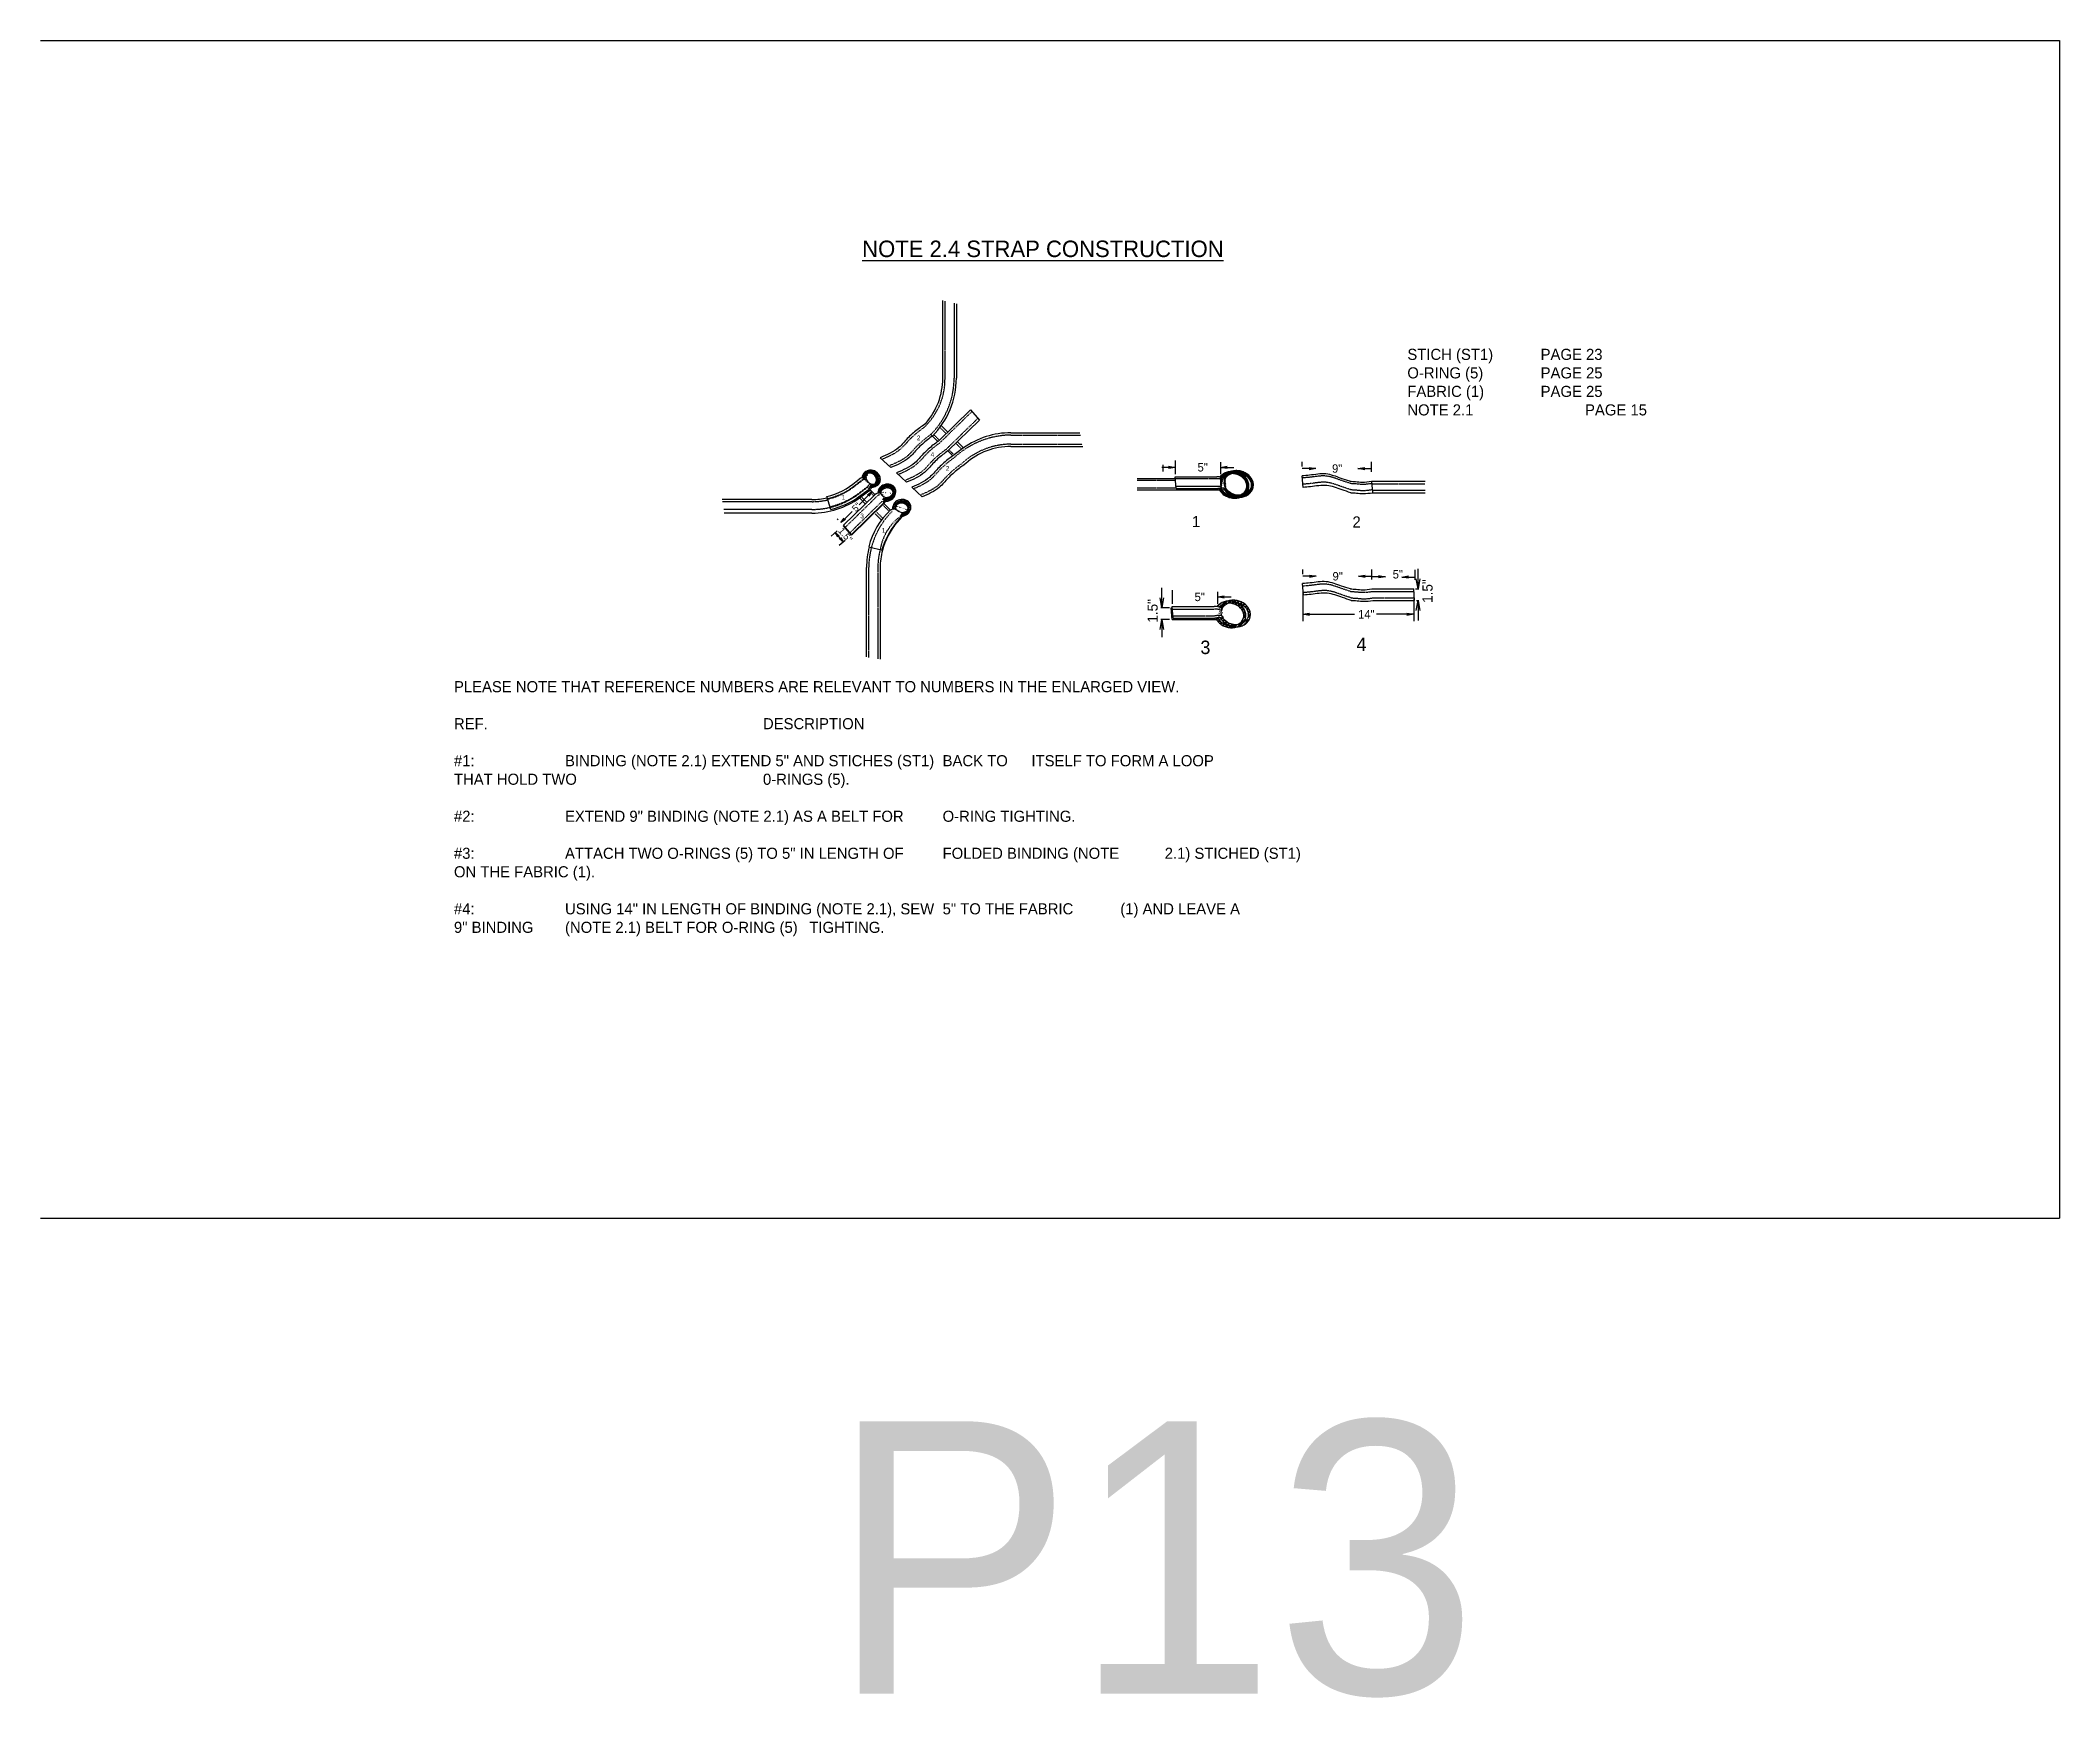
# Model space of a CAD drawing. Header units: inches. Extents: x 1631 to 16634, y 11819 to 13981.
# Drawn here: x 3431 to 4031, y 11853 to 12346 of the extents above; entities that cross this region are included whole.
import ezdxf

# ---------------------------------------------------------------- set-up
doc = ezdxf.new("R2010")
doc.units = ezdxf.units.IN
doc.header["$MEASUREMENT"] = 0
doc.linetypes.add('HIDDEN', pattern=[0.375, 0.25, -0.125])
for name, color, linetype in [('FRAME 025', 7, 'Continuous'), ('Object', 7, 'Continuous'), ('PEN2', 95, 'Continuous'), ('STECH', 7, 'HIDDEN'), ('TEXT', 7, 'Continuous'), ('WEBB', 5, 'Continuous')]:
    doc.layers.add(name, color=color, linetype=linetype)
pattern_1 = [(30, (2615.6397, 13171.15514), (-0.3, 0.51961524), []), (30, (2615.71733, 13171.4449), (-0.3, 0.51961524), [])]
pattern_2 = [(45, (1540.3443, 13740.3847), (-0.61871843, 0.61871843), []), (45, (1540.3443, 13740.8222), (-0.61871843, 0.61871843), [])]
pattern_3 = [(45, (2479.55814, 12277.06836), (-0.26516504, 0.26516504), []), (45, (2479.55814, 12277.25586), (-0.26516504, 0.26516504), [])]

msp = doc.modelspace()

# ---------------------------------------------------------------- texts
at = {"layer": 'Object'}
for s, height, p in [('1', 3.3, (3773.60779, 12200.98811)), ('2', 3.3, (3821.2944, 12200.85841)), ('4', 3.99374, (3822.48824, 12164.16506)), ('3', 3.99374, (3776.10192, 12163.25548))]:
    msp.add_text(s, height=height, dxfattribs=at).set_placement(p)
at = {"layer": 'Object', "char_height": 2.5, "attachment_point": 5}
for s, insert in [('5"', (3776.77039, 12218.72923)), ('9"', (3816.73895, 12218.37342)), ('9"', (3816.89249, 12186.35713)), ('5"', (3834.76668, 12186.94507)), ('5"', (3775.88364, 12180.21711)), ('14"', (3825.40355, 12175.06868))]:
    msp.add_mtext(s, dxfattribs=dict(at, insert=insert))
at = {"layer": 'Object', "ltscale": 0.8, "char_height": 2, "attachment_point": 5}
for s, insert, rotation in [('5"', (3673.89564, 12206.92032), 44.95833651), ('1.5"', (3670.59632, 12198.63094), 310.72414764)]:
    msp.add_mtext(s, dxfattribs=dict(at, insert=insert, rotation=rotation))
at = {"layer": 'PEN2', "char_height": 3.3, "attachment_point": 1}
for s, insert, width in [('\\pt91.8192;{\\C0;          \\H1.485x;\\LNOTE 2.4 STRAP CONSTRUCTION\\H0.6123x;\\l\\P\\P\\Ftxt.shx|c1;\\P\\Ftxt.shx|c0;\\P\\P\\P }', (3663.34212, 12286.12715), 203.846072), ('\\pt91.8192;{\\C0;PLEASE NOTE THAT REFERENCE NUMBERS ARE RELEVANT TO NUMBERS IN THE ENLARGED VIEW.\\P\\PREF.^IDESCRIPTION\\P\\P\\pt33,91.8192;#1:^IBINDING (NOTE 2.1) EXTEND 5" AND STICHES (ST1) ^IBACK TO ^IITSELF TO FORM A LOOP THAT HOLD TWO ^I0-RINGS (5). \\P\\pt91.8192;\\P\\pt33;#2: ^IEXTEND 9" BINDING (NOTE 2.1) AS A BELT FOR ^IO-RING TIGHTING. \\P\\pt91.8192;\\P\\pt33;#3:^IATTACH TWO O-RINGS (5) TO 5" IN LENGTH OF ^IFOLDED BINDING (NOTE ^I2.1) STICHED (ST1) ON THE FABRIC (1).\\P\\pt91.8192;\\P\\pt33;#4:^IUSING 14" IN LENGTH OF BINDING (NOTE 2.1), SEW ^I5" TO THE FABRIC ^I(1) AND LEAVE A 9" BINDING ^I(NOTE 2.1) BELT FOR O-RING (5) ^ITIGHTING.\\P\\pt91.8192;\\P\\P\\P\\P\\P }', (3554.30533, 12155.20918), 237.460091)]:
    msp.add_mtext(s, dxfattribs=dict(at, insert=insert, width=width))
at = {"layer": 'TEXT'}
for s, height, p in [('2', 1.39316, (3691.85581, 12226.8081)), ('4', 1.39316, (3695.9345, 12221.85356)), ('2', 1.39316, (3700.45245, 12217.71433)), ('1', 1.39316, (3669.48455, 12209.09849)), ('3', 1.39316, (3675.03624, 12203.60079)), ('1', 1.39316, (3681.41712, 12199.31394)), ('P13', 80.977854, (3665.99073, 11854.27516))]:
    msp.add_text(s, height=height, dxfattribs=at).set_placement(p)
msp.add_text('1.5"', height=3, rotation=90, dxfattribs=at).set_placement((3845.09105, 12178.46489))
at = {"layer": 'TEXT', "insert": (3837.59913, 12253.96615), "char_height": 3.3, "width": 210.3834797, "attachment_point": 1}
msp.add_mtext('STICH (ST1)^I^IPAGE 23\\PO-RING (5)^I^IPAGE 25\\PFABRIC (1)^I^IPAGE 25\\PNOTE 2.1^I^I^IPAGE 15', dxfattribs=at)
at = {"layer": 'TEXT', "ltscale": 0.015, "insert": (3761.91985, 12176.08096), "char_height": 3, "attachment_point": 5, "rotation": 90}
msp.add_mtext('1.5"', dxfattribs=at)

# ---------------------------------------------------------------- blocks, each defined once
blk = doc.blocks.new('_OPEN')
at = {"color": 0, "linetype": 'ByBlock'}
for p, q in [((-1, 0.17), (0, 0)), ((0, 0), (-1, -0.17)), ((0, 0), (-1, 0))]:
    blk.add_line(p, q, dxfattribs=at)

# ---------------------------------------------------------------- hatches: boundary and pattern name
at = {"layer": 'Object'}
h = msp.add_hatch(dxfattribs=at)
h.set_pattern_fill('STEEL', color=256, scale=4.8, angle=6, style=0)
h.set_pattern_definition([(51, (2615.6397, 13171.15514), (-0.46628758, 0.37759223), []), (51, (2615.6083, 13171.4535), (-0.46628758, 0.37759223), [])])
edge = h.paths.add_edge_path()
edge.add_spline(control_points=[(3677.86007, 12212.90883), (3678.18193, 12212.83238), (3678.51408, 12212.8151), (3679.26448, 12212.93815), (3679.67181, 12213.13716), (3680.28412, 12213.75023), (3680.48248, 12214.15859), (3680.61481, 12215.01659), (3680.55391, 12215.46422), (3680.23033, 12216.28782), (3679.96821, 12216.66522), (3679.19226, 12217.3854), (3678.6202, 12217.66655), (3677.55645, 12217.79774), (3677.07027, 12217.72052), (3676.46868, 12217.39248), (3676.29588, 12217.25902), (3676.14907, 12217.10116), (3675.94761, 12216.88455), (3675.79629, 12216.62234), (3675.63052, 12216.10669), (3675.59756, 12215.86112), (3675.60251, 12215.61436)], knot_values=[2.178746364, 2.178746364, 2.178746364, 2.178746364, 2.578909986, 2.578909986, 3.112594499, 3.112594499, 3.646279013, 3.646279013, 4.179963526, 4.179963526, 4.713648039, 4.713648039, 5.439034475, 5.439034475, 6.017624121, 6.017624121, 6.283185307, 6.283185307, 6.283185307, 6.647587124, 6.647587124, 6.950201993, 6.950201993, 6.950201993, 6.950201993], degree=3, periodic=0)
edge.add_arc((3676.21495, 12212.99733), 2.68774, 88.69629603, 103.17125859, ccw=False)
edge.add_ellipse((3678.08802, 12215.29785), major_axis=(-1.44468, 1.34361), ratio=0.814162169, start_angle=130.43392511, end_angle=396.30025944, ccw=False)
edge.add_arc((3681.87183, 12211.16666), 4.37372, 147.27459483, 156.52630007)
h = msp.add_hatch(dxfattribs=at)
h.set_pattern_fill('STEEL', color=256, scale=4.8, angle=330, style=0)
h.set_pattern_definition([(15, (2615.6397, 13171.15514), (-0.15529143, 0.5795555), []), (15, (2615.7897, 13171.41495), (-0.15529143, 0.5795555), [])])
edge = h.paths.add_edge_path()
edge.add_ellipse((3678.51532, 12215.46904), major_axis=(-1.47691, 1.3081), ratio=0.814162169, start_angle=344.8210604, end_angle=401.88658951, ccw=False)
edge.add_ellipse((3678.08802, 12215.29785), major_axis=(-1.44468, 1.34361), ratio=0.814162169, start_angle=330.51769707, end_angle=396.30025944)
edge.add_arc((3676.21495, 12212.99733), 2.68774, 79.49993451, 88.69629603, ccw=False)
edge = h.paths.add_edge_path(flags=17)
edge.add_ellipse((3678.51532, 12215.46904), major_axis=(-1.47691, 1.3081), ratio=0.814162169, start_angle=480.74377935, end_angle=510.29678957, ccw=False)
edge.add_arc((3681.87183, 12211.16666), 4.37372, 143.52215613, 147.27459483)
edge.add_ellipse((3678.08802, 12215.29785), major_axis=(-1.44468, 1.34361), ratio=0.814162169, start_angle=130.43392511, end_angle=167.86491683)
edge = h.paths.add_edge_path()
edge.add_spline(control_points=[(3679.53077, 12213.10823), (3679.87874, 12213.21041), (3680.20043, 12213.39928), (3680.74839, 12213.97526), (3680.93676, 12214.38832), (3681.0482, 12215.24929), (3680.97644, 12215.6953), (3680.63294, 12216.5108), (3680.36172, 12216.88171), (3679.5685, 12217.58282), (3678.98977, 12217.84997), (3677.95724, 12217.95191), (3677.50869, 12217.87838), (3677.12131, 12217.67994)], knot_values=[2.666962191, 2.666962191, 2.666962191, 2.666962191, 3.112594499, 3.112594499, 3.646279013, 3.646279013, 4.179963526, 4.179963526, 4.713648039, 4.713648039, 5.439034475, 5.439034475, 5.975945859, 5.975945859, 5.975945859, 5.975945859], degree=3, periodic=0)
edge.add_spline(control_points=[(3677.12131, 12217.67994), (3677.41386, 12217.75829), (3677.7241, 12217.77706), (3678.6202, 12217.66655), (3679.19226, 12217.3854), (3679.96821, 12216.66522), (3680.23033, 12216.28782), (3680.55391, 12215.46422), (3680.61481, 12215.01659), (3680.48248, 12214.15859), (3680.28412, 12213.75023), (3679.84565, 12213.31122), (3679.69445, 12213.19883), (3679.53077, 12213.10823)], knot_values=[2.881952542, 2.881952542, 2.881952542, 2.881952542, 3.255033951, 3.255033951, 3.980420387, 3.980420387, 4.5141049, 4.5141049, 5.047789413, 5.047789413, 5.581473926, 5.581473926, 5.812115884, 5.812115884, 5.812115884, 5.812115884], degree=3, periodic=0)
h = msp.add_hatch(dxfattribs=at)
h.set_pattern_fill('STEEL', color=256, scale=3, style=0)
h.set_pattern_definition(pattern_3)
edge = h.paths.add_edge_path()
edge.add_spline(control_points=[(3781.51533, 12212.51168), (3781.64599, 12212.19119), (3781.82162, 12211.88434), (3782.2825, 12211.26993), (3782.5806, 12210.96978), (3783.25271, 12210.44779), (3783.6267, 12210.22591), (3784.42203, 12209.87447), (3784.84334, 12209.7449), (3785.70254, 12209.58704), (3786.14039, 12209.55874), (3787.00089, 12209.60692), (3787.42353, 12209.6834), (3788.22181, 12209.93903), (3788.59746, 12210.11823), (3789.27015, 12210.5707), (3789.56709, 12210.84413), (3790.05164, 12211.46638), (3790.23888, 12211.81522), (3790.38598, 12212.26507), (3790.40903, 12212.34587), (3790.42896, 12212.42743), (3790.48809, 12212.66942), (3790.51966, 12212.91812), (3790.52883, 12213.55869), (3790.46584, 12213.95214), (3790.21438, 12214.70825), (3790.0262, 12215.07092), (3789.54634, 12215.73859), (3789.25474, 12216.0437), (3788.59367, 12216.57683), (3788.22421, 12216.80487), (3787.43583, 12217.16949), (3787.01692, 12217.30607), (3786.16026, 12217.47842), (3785.72254, 12217.5142), (3784.86001, 12217.48104), (3784.43521, 12217.4121), (3783.63033, 12217.17122), (3783.25024, 12216.99922), (3782.56639, 12216.56027), (3782.26271, 12216.29316), (3781.98522, 12215.95391), (3781.95844, 12215.9199), (3781.93232, 12215.88545)], knot_values=[3.673009753, 3.673009753, 3.673009753, 3.673009753, 3.921304664, 3.921304664, 4.208786537, 4.208786537, 4.49626841, 4.49626841, 4.783750283, 4.783750283, 5.071232156, 5.071232156, 5.35871403, 5.35871403, 5.646195903, 5.646195903, 5.933677776, 5.933677776, 6.221159649, 6.221159649, 6.283185307, 6.283185307, 6.283185307, 6.467225621, 6.467225621, 6.754707494, 6.754707494, 7.042189367, 7.042189367, 7.32967124, 7.32967124, 7.617153113, 7.617153113, 7.904634986, 7.904634986, 8.192116859, 8.192116859, 8.479598732, 8.479598732, 8.767080606, 8.767080606, 9.054562479, 9.054562479, 9.086105043, 9.086105043, 9.086105043, 9.086105043], degree=3, periodic=0)
edge.add_arc((3781.46901, 12212.20488), 3.70961, 71.94771459, 82.8254889, ccw=False)
edge.add_ellipse((3785.88441, 12213.53803), major_axis=(3.93741, -0.96223), ratio=0.811923965, start_angle=222.86587567, end_angle=515.66996413, ccw=False)
edge.add_ellipse((3785.88441, 12213.53803), major_axis=(3.93741, -0.96223), ratio=0.811923965, start_angle=213.56578796, end_angle=222.86587567, ccw=False)
edge.add_arc((3782.50154, 12205.41475), 7.16513, 92.63920529, 97.91131453)
at = {"layer": 'Object', "ltscale": 2}
h = msp.add_hatch(dxfattribs=at)
h.set_pattern_fill('STEEL', color=256, scale=3, style=0)
h.set_pattern_definition(pattern_3)
edge = h.paths.add_edge_path()
edge.add_spline(control_points=[(3782.93459, 12212.56677), (3783.05156, 12212.32223), (3783.19487, 12212.0871), (3783.60848, 12211.53569), (3783.90658, 12211.23555), (3784.57869, 12210.71355), (3784.95269, 12210.49168), (3785.74802, 12210.14023), (3786.16933, 12210.01067), (3787.02852, 12209.8528), (3787.46638, 12209.82451), (3788.32688, 12209.87268), (3788.74951, 12209.94917), (3789.54779, 12210.20479), (3789.92344, 12210.384), (3790.59614, 12210.83646), (3790.89308, 12211.10989), (3791.37763, 12211.73214), (3791.56487, 12212.08099), (3791.71196, 12212.53084), (3791.73501, 12212.61163), (3791.75494, 12212.69319), (3791.81408, 12212.93518), (3791.84565, 12213.18388), (3791.85481, 12213.82446), (3791.79182, 12214.2179), (3791.54036, 12214.97401), (3791.35219, 12215.33668), (3790.87232, 12216.00436), (3790.58072, 12216.30947), (3789.91965, 12216.84259), (3789.5502, 12217.07063), (3788.76181, 12217.43526), (3788.34291, 12217.57183), (3787.48624, 12217.74419), (3787.04853, 12217.77996), (3786.18599, 12217.74681), (3785.7612, 12217.67787), (3784.95632, 12217.43699), (3784.57622, 12217.26499), (3783.89237, 12216.82604), (3783.5887, 12216.55893), (3783.17715, 12216.05578), (3783.03817, 12215.84223), (3782.92486, 12215.61688)], knot_values=[3.727955315, 3.727955315, 3.727955315, 3.727955315, 3.921304664, 3.921304664, 4.208786537, 4.208786537, 4.49626841, 4.49626841, 4.783750283, 4.783750283, 5.071232156, 5.071232156, 5.35871403, 5.35871403, 5.646195903, 5.646195903, 5.933677776, 5.933677776, 6.221159649, 6.221159649, 6.283185307, 6.283185307, 6.283185307, 6.467225621, 6.467225621, 6.754707494, 6.754707494, 7.042189367, 7.042189367, 7.32967124, 7.32967124, 7.617153113, 7.617153113, 7.904634986, 7.904634986, 8.192116859, 8.192116859, 8.479598732, 8.479598732, 8.767080606, 8.767080606, 9.054562479, 9.054562479, 9.240225003, 9.240225003, 9.240225003, 9.240225003], degree=3, periodic=0)
edge.add_arc((3781.46901, 12212.20488), 3.70961, 57.2271158, 66.89286019, ccw=False)
edge.add_ellipse((3787.2104, 12213.80379), major_axis=(3.93741, -0.96223), ratio=0.811923965, start_angle=220.11928845, end_angle=529.66365189, ccw=False)
edge.add_arc((3782.50154, 12205.41475), 7.16513, 80.40356553, 86.53502641)
at = {"layer": 'Object', "ltscale": 8}
h = msp.add_hatch(dxfattribs=at)
h.set_pattern_fill('STEEL', color=256, scale=4.8, angle=10, style=0)
h.set_pattern_definition([(55, (2615.6397, 13171.15514), (-0.49149123, 0.34414586), []), (55, (2615.5876, 13171.4506), (-0.49149123, 0.34414586), [])])
edge = h.paths.add_edge_path()
edge.add_ellipse((3682.96933, 12211.44808), major_axis=(1.90379, 0.51764), ratio=0.814162169, start_angle=330.51769707, end_angle=527.86491683, ccw=False)
edge.add_ellipse((3682.96933, 12211.44808), major_axis=(1.90379, 0.51764), ratio=0.814162169, start_angle=249.10794994, end_angle=330.51769707, ccw=False)
edge.add_arc((3684.25177, 12208.00104), 2.39777, 130.82708205, 150.00936294)
edge.add_spline(control_points=[(3682.17505, 12209.19958), (3682.19796, 12209.19476), (3682.22095, 12209.19023), (3682.67916, 12209.106), (3683.13806, 12209.12939), (3684.15934, 12209.4082), (3684.70012, 12209.74563), (3685.26704, 12210.44834), (3685.41488, 12210.72174), (3685.50277, 12211.01156)], knot_values=[4.15169274, 4.15169274, 4.15169274, 4.15169274, 4.179963526, 4.179963526, 4.713648039, 4.713648039, 5.439034475, 5.439034475, 5.812115884, 5.812115884, 5.812115884, 5.812115884], degree=3, periodic=0)
edge.add_spline(control_points=[(3685.50277, 12211.01156), (3685.55119, 12211.1712), (3685.58142, 12211.33583), (3685.60317, 12211.71759), (3685.58104, 12211.9348), (3685.52448, 12212.14283), (3685.44687, 12212.42828), (3685.30406, 12212.69522), (3684.7248, 12213.37791), (3684.14555, 12213.65801), (3682.92779, 12213.81117), (3682.28579, 12213.68972), (3681.19327, 12213.1111), (3680.74137, 12212.65109), (3680.41621, 12211.86809), (3680.36047, 12211.62418), (3680.34804, 12211.37869)], knot_values=[5.812115884, 5.812115884, 5.812115884, 5.812115884, 6.017624121, 6.017624121, 6.283185307, 6.283185307, 6.283185307, 6.647587124, 6.647587124, 7.385756514, 7.385756514, 8.123925904, 8.123925904, 8.862095294, 8.862095294, 9.165137849, 9.165137849, 9.165137849, 9.165137849], degree=3, periodic=0)
edge.add_spline(control_points=[(3680.34804, 12211.37869), (3680.34304, 12211.27976), (3680.34506, 12211.18057), (3680.35441, 12211.08207)], knot_values=[9.165137849, 9.165137849, 9.165137849, 9.165137849, 9.287266998, 9.287266998, 9.287266998, 9.287266998], degree=3, periodic=0)
edge.add_arc((3680.47973, 12209.47266), 1.61428, 69.21115978, 94.45238108, ccw=False)
edge.add_ellipse((3682.96933, 12211.44808), major_axis=(1.90379, 0.51764), ratio=0.814162169, start_angle=527.86491683, end_angle=538.11001633, ccw=False)
at = {"layer": 'Object'}
h = msp.add_hatch(dxfattribs=at)
h.set_pattern_fill('STEEL', color=256, scale=4.8, angle=345, style=0)
h.set_pattern_definition(pattern_1)
edge = h.paths.add_edge_path()
edge.add_ellipse((3682.96933, 12211.44808), major_axis=(1.90379, 0.51764), ratio=0.814162169, start_angle=330.51769707, end_angle=527.86491683)
edge.add_ellipse((3682.88915, 12210.9948), major_axis=(1.89065, 0.56377), ratio=0.814162169, start_angle=344.8210604, end_angle=510.29678957, ccw=False)
edge = h.paths.add_edge_path()
edge.add_spline(control_points=[(3682.60166, 12208.6814), (3682.91824, 12208.67415), (3683.23831, 12208.71804), (3684.12838, 12208.98444), (3684.6608, 12209.33492), (3685.29246, 12210.15803), (3685.46681, 12210.5778), (3685.50277, 12211.01156)], knot_values=[4.334068538, 4.334068538, 4.334068538, 4.334068538, 4.713648039, 4.713648039, 5.439034475, 5.439034475, 5.975945859, 5.975945859, 5.975945859, 5.975945859], degree=3, periodic=0)
edge.add_spline(control_points=[(3685.50277, 12211.01156), (3685.41488, 12210.72174), (3685.26704, 12210.44834), (3684.70012, 12209.74563), (3684.15934, 12209.4082), (3683.13806, 12209.12939), (3682.67916, 12209.106), (3682.22095, 12209.19023), (3682.19796, 12209.19476), (3682.17505, 12209.19958)], knot_values=[4.15169274, 4.15169274, 4.15169274, 4.15169274, 4.524774149, 4.524774149, 5.250160585, 5.250160585, 5.783845098, 5.783845098, 5.812115884, 5.812115884, 5.812115884, 5.812115884], degree=3, periodic=0)
edge.add_arc((3684.25177, 12208.00104), 2.39777, 150.00936294, 161.42052601)
edge.add_spline(control_points=[(3681.97897, 12208.76501), (3682.05804, 12208.74501), (3682.13818, 12208.72858), (3682.34519, 12208.69571), (3682.47314, 12208.68434), (3682.60166, 12208.6814)], knot_values=[4.081236185, 4.081236185, 4.081236185, 4.081236185, 4.179963526, 4.179963526, 4.334068538, 4.334068538, 4.334068538, 4.334068538], degree=3, periodic=0)
h = msp.add_hatch(dxfattribs=at)
h.set_pattern_fill('STEEL', color=256, scale=2.7, angle=8, style=0)
h.set_pattern_definition([(53, (-726.17272, 17363.63563), (-0.269539485, 0.20311257), []), (53, (-726.1962, 17363.80273), (-0.269539485, 0.20311257), [])])
edge = h.paths.add_edge_path()
edge.add_ellipse((3687.45819, 12206.92309), major_axis=(1.9725, 0.04058), ratio=0.814162169, start_angle=330.51769707, end_angle=527.86491683)
edge.add_ellipse((3687.27049, 12206.50277), major_axis=(1.97093, 0.08851), ratio=0.814162169, start_angle=344.8210604, end_angle=510.29678957, ccw=False)
edge = h.paths.add_edge_path()
edge.add_spline(control_points=[(3687.44406, 12204.22783), (3688.02992, 12204.26787), (3688.60419, 12204.47667), (3689.39918, 12205.10824), (3689.67012, 12205.47321), (3689.81018, 12205.88531)], knot_values=[4.740671444, 4.740671444, 4.740671444, 4.740671444, 5.439034475, 5.439034475, 5.975945859, 5.975945859, 5.975945859, 5.975945859], degree=3, periodic=0)
edge.add_spline(control_points=[(3689.81018, 12205.88531), (3689.65464, 12205.62545), (3689.44492, 12205.39605), (3688.72452, 12204.85178), (3688.11807, 12204.65554), (3687.3934, 12204.63988), (3687.27837, 12204.64385), (3687.16403, 12204.65419)], knot_values=[4.576980675, 4.576980675, 4.576980675, 4.576980675, 4.950062084, 4.950062084, 5.67544852, 5.67544852, 5.812115884, 5.812115884, 5.812115884, 5.812115884], degree=3, periodic=0)
edge.add_arc((3690.20448, 12202.77011), 3.57688, 148.21467905, 155.82905813)
edge.add_spline(control_points=[(3686.94119, 12204.23471), (3687.08548, 12204.2209), (3687.23098, 12204.21728), (3687.3987, 12204.22499), (3687.42139, 12204.22628), (3687.44406, 12204.22783)], knot_values=[4.540989051, 4.540989051, 4.540989051, 4.540989051, 4.713648039, 4.713648039, 4.740671444, 4.740671444, 4.740671444, 4.740671444], degree=3, periodic=0)
edge = h.paths.add_edge_path()
edge.add_spline(control_points=[(3684.90124, 12206.31923), (3684.83916, 12206.51974), (3684.80748, 12206.72927), (3684.81346, 12207.12645), (3684.84382, 12207.31239), (3684.8983, 12207.49136)], knot_values=[9.165137849, 9.165137849, 9.165137849, 9.165137849, 9.423824572, 9.423824572, 9.654466529, 9.654466529, 9.654466529, 9.654466529], degree=3, periodic=0)
edge.add_spline(control_points=[(3684.8983, 12207.49136), (3684.71954, 12207.17581), (3684.61997, 12206.81631), (3684.62388, 12206.39468), (3684.62727, 12206.3349), (3684.63338, 12206.27542)], knot_values=[2.666962191, 2.666962191, 2.666962191, 2.666962191, 3.112594499, 3.112594499, 3.186370575, 3.186370575, 3.186370575, 3.186370575], degree=3, periodic=0)
edge.add_arc((3685.12991, 12204.08054), 2.25034, 95.83221008, 102.74695394, ccw=False)
h = msp.add_hatch(dxfattribs=at)
h.set_pattern_fill('STEEL', color=256, scale=4.8, angle=345, style=0)
h.set_pattern_definition(pattern_1)
edge = h.paths.add_edge_path()
edge.add_spline(control_points=[(3687.16403, 12204.65419), (3687.27837, 12204.64385), (3687.3934, 12204.63988), (3688.11807, 12204.65554), (3688.72452, 12204.85178), (3689.57969, 12205.49788), (3689.87508, 12205.89168), (3690.07878, 12206.54592), (3690.10998, 12206.76202), (3690.10554, 12206.97755), (3690.09946, 12207.2733), (3690.02564, 12207.5669), (3689.6292, 12208.36968), (3689.13515, 12208.78187), (3687.99086, 12209.22573), (3687.33857, 12209.26357), (3686.13836, 12208.96713), (3685.58841, 12208.63042), (3684.97116, 12207.79882), (3684.81716, 12207.37243), (3684.80748, 12206.72927), (3684.83916, 12206.51974), (3684.90124, 12206.31923)], knot_values=[4.576980675, 4.576980675, 4.576980675, 4.576980675, 4.713648039, 4.713648039, 5.439034475, 5.439034475, 6.017624121, 6.017624121, 6.283185307, 6.283185307, 6.283185307, 6.647587124, 6.647587124, 7.385756514, 7.385756514, 8.123925904, 8.123925904, 8.862095294, 8.862095294, 9.395779807, 9.395779807, 9.654466529, 9.654466529, 9.654466529, 9.654466529], degree=3, periodic=0)
edge.add_arc((3685.12991, 12204.08054), 2.25034, 76.66522022, 95.83221008, ccw=False)
edge.add_ellipse((3687.45819, 12206.92309), major_axis=(1.9725, 0.04058), ratio=0.814162169, start_angle=276.30427769, end_angle=562.53219722, ccw=False)
edge.add_arc((3690.20448, 12202.77011), 3.57688, 134.27103638, 148.21467905)
h = msp.add_hatch(dxfattribs=at)
h.set_pattern_fill('STEEL', color=256, scale=7, style=0)
h.set_pattern_definition(pattern_2)
edge = h.paths.add_edge_path()
edge.add_spline(control_points=[(3780.62857, 12173.99955), (3780.75923, 12173.67906), (3780.93486, 12173.37222), (3781.39574, 12172.7578), (3781.69384, 12172.45766), (3782.36595, 12171.93566), (3782.73995, 12171.71379), (3783.53528, 12171.36234), (3783.95658, 12171.23278), (3784.81578, 12171.07491), (3785.25363, 12171.04662), (3786.11414, 12171.0948), (3786.53677, 12171.17128), (3787.33505, 12171.4269), (3787.7107, 12171.60611), (3788.38339, 12172.05857), (3788.68034, 12172.332), (3789.16489, 12172.95425), (3789.35213, 12173.3031), (3789.49922, 12173.75295), (3789.52227, 12173.83374), (3789.5422, 12173.9153), (3789.60134, 12174.15729), (3789.6329, 12174.40599), (3789.64207, 12175.04657), (3789.57908, 12175.44001), (3789.32762, 12176.19612), (3789.13945, 12176.55879), (3788.65958, 12177.22647), (3788.36798, 12177.53158), (3787.70691, 12178.0647), (3787.33746, 12178.29274), (3786.54907, 12178.65737), (3786.13016, 12178.79394), (3785.2735, 12178.9663), (3784.83578, 12179.00207), (3783.97325, 12178.96892), (3783.54846, 12178.89998), (3782.74357, 12178.6591), (3782.36348, 12178.4871), (3781.67963, 12178.04815), (3781.37596, 12177.78104), (3781.09847, 12177.44179), (3781.07168, 12177.40778), (3781.04556, 12177.37333)], knot_values=[3.673009753, 3.673009753, 3.673009753, 3.673009753, 3.921304664, 3.921304664, 4.208786537, 4.208786537, 4.49626841, 4.49626841, 4.783750283, 4.783750283, 5.071232156, 5.071232156, 5.35871403, 5.35871403, 5.646195903, 5.646195903, 5.933677776, 5.933677776, 6.221159649, 6.221159649, 6.283185307, 6.283185307, 6.283185307, 6.467225621, 6.467225621, 6.754707494, 6.754707494, 7.042189367, 7.042189367, 7.32967124, 7.32967124, 7.617153113, 7.617153113, 7.904634986, 7.904634986, 8.192116859, 8.192116859, 8.479598732, 8.479598732, 8.767080606, 8.767080606, 9.054562479, 9.054562479, 9.086105043, 9.086105043, 9.086105043, 9.086105043], degree=3, periodic=0)
edge.add_arc((3780.58226, 12173.69276), 3.70961, 71.94771459, 82.8254889, ccw=False)
edge.add_ellipse((3784.99766, 12175.0259), major_axis=(3.93741, -0.96223), ratio=0.811923965, start_angle=222.86587567, end_angle=515.66996413, ccw=False)
edge.add_ellipse((3784.99766, 12175.0259), major_axis=(3.93741, -0.96223), ratio=0.811923965, start_angle=213.56578796, end_angle=222.86587567, ccw=False)
edge.add_arc((3781.61478, 12166.90262), 7.16513, 92.63920529, 97.91131453)
at = {"layer": 'Object', "ltscale": 2}
h = msp.add_hatch(dxfattribs=at)
h.set_pattern_fill('STEEL', color=256, scale=7, style=0)
h.set_pattern_definition(pattern_2)
edge = h.paths.add_edge_path()
edge.add_spline(control_points=[(3782.04783, 12174.05465), (3782.16481, 12173.81011), (3782.30811, 12173.57497), (3782.72173, 12173.02357), (3783.01983, 12172.72342), (3783.69194, 12172.20143), (3784.06593, 12171.97955), (3784.86126, 12171.62811), (3785.28257, 12171.49854), (3786.14177, 12171.34068), (3786.57962, 12171.31238), (3787.44012, 12171.36056), (3787.86276, 12171.43704), (3788.66104, 12171.69267), (3789.03669, 12171.87187), (3789.70938, 12172.32434), (3790.00632, 12172.59777), (3790.49087, 12173.22002), (3790.67811, 12173.56886), (3790.82521, 12174.01871), (3790.84826, 12174.09951), (3790.86819, 12174.18107), (3790.92732, 12174.42306), (3790.95889, 12174.67176), (3790.96806, 12175.31233), (3790.90507, 12175.70578), (3790.65361, 12176.46189), (3790.46543, 12176.82456), (3789.98557, 12177.49223), (3789.69397, 12177.79734), (3789.0329, 12178.33047), (3788.66344, 12178.55851), (3787.87506, 12178.92313), (3787.45615, 12179.05971), (3786.59949, 12179.23206), (3786.16177, 12179.26784), (3785.29924, 12179.23468), (3784.87444, 12179.16574), (3784.06956, 12178.92486), (3783.68947, 12178.75286), (3783.00562, 12178.31392), (3782.70194, 12178.0468), (3782.2904, 12177.54366), (3782.15142, 12177.33011), (3782.0381, 12177.10476)], knot_values=[3.727955315, 3.727955315, 3.727955315, 3.727955315, 3.921304664, 3.921304664, 4.208786537, 4.208786537, 4.49626841, 4.49626841, 4.783750283, 4.783750283, 5.071232156, 5.071232156, 5.35871403, 5.35871403, 5.646195903, 5.646195903, 5.933677776, 5.933677776, 6.221159649, 6.221159649, 6.283185307, 6.283185307, 6.283185307, 6.467225621, 6.467225621, 6.754707494, 6.754707494, 7.042189367, 7.042189367, 7.32967124, 7.32967124, 7.617153113, 7.617153113, 7.904634986, 7.904634986, 8.192116859, 8.192116859, 8.479598732, 8.479598732, 8.767080606, 8.767080606, 9.054562479, 9.054562479, 9.240225003, 9.240225003, 9.240225003, 9.240225003], degree=3, periodic=0)
edge.add_arc((3780.58226, 12173.69276), 3.70961, 57.2271158, 66.89286019, ccw=False)
edge.add_ellipse((3786.32364, 12175.29167), major_axis=(3.93741, -0.96223), ratio=0.811923965, start_angle=220.11928845, end_angle=529.66365189, ccw=False)
edge.add_arc((3781.61478, 12166.90262), 7.16513, 80.40356553, 86.53502641)

# ---------------------------------------------------------------- linework, layer by layer
at = {"layer": 'FRAME 025'}
for centre in [(3787.2104, 12213.80379), (3786.32364, 12175.29167)]:
    msp.add_ellipse(centre, major_axis=(3.93741, -0.96223), ratio=0.811923965, dxfattribs=at)
for points, knots in [([(3791.75494, 12212.69319), (3791.81408, 12212.93518), (3791.84565, 12213.18388), (3791.85481, 12213.82446), (3791.79182, 12214.2179), (3791.54036, 12214.97401), (3791.35219, 12215.33668), (3790.87232, 12216.00436), (3790.58072, 12216.30947), (3789.91965, 12216.84259), (3789.5502, 12217.07063), (3788.76181, 12217.43526), (3788.34291, 12217.57183), (3787.48624, 12217.74419), (3787.04853, 12217.77996), (3786.18599, 12217.74681), (3785.7612, 12217.67787), (3784.95632, 12217.43699), (3784.57622, 12217.26499), (3783.89237, 12216.82604), (3783.5887, 12216.55893), (3783.17715, 12216.05578), (3783.03817, 12215.84223), (3782.92486, 12215.61688)], [6.283185307, 6.283185307, 6.283185307, 6.283185307, 6.467225621, 6.467225621, 6.754707494, 6.754707494, 7.042189367, 7.042189367, 7.32967124, 7.32967124, 7.617153113, 7.617153113, 7.904634986, 7.904634986, 8.192116859, 8.192116859, 8.479598732, 8.479598732, 8.767080606, 8.767080606, 9.054562479, 9.054562479, 9.240225003, 9.240225003, 9.240225003, 9.240225003]), ([(3782.93459, 12212.56677), (3783.05156, 12212.32223), (3783.19487, 12212.0871), (3783.60848, 12211.53569), (3783.90658, 12211.23555), (3784.57869, 12210.71355), (3784.95269, 12210.49168), (3785.74802, 12210.14023), (3786.16933, 12210.01067), (3787.02852, 12209.8528), (3787.46638, 12209.82451), (3788.32688, 12209.87268), (3788.74951, 12209.94917), (3789.54779, 12210.20479), (3789.92344, 12210.384), (3790.59614, 12210.83646), (3790.89308, 12211.10989), (3791.37763, 12211.73214), (3791.56487, 12212.08099), (3791.71196, 12212.53084), (3791.73501, 12212.61163), (3791.75494, 12212.69319)], [3.727955315, 3.727955315, 3.727955315, 3.727955315, 3.921304664, 3.921304664, 4.208786537, 4.208786537, 4.49626841, 4.49626841, 4.783750283, 4.783750283, 5.071232156, 5.071232156, 5.35871403, 5.35871403, 5.646195903, 5.646195903, 5.933677776, 5.933677776, 6.221159649, 6.221159649, 6.283185307, 6.283185307, 6.283185307, 6.283185307]), ([(3790.86819, 12174.18107), (3790.92732, 12174.42306), (3790.95889, 12174.67176), (3790.96806, 12175.31233), (3790.90507, 12175.70578), (3790.65361, 12176.46189), (3790.46543, 12176.82456), (3789.98557, 12177.49223), (3789.69397, 12177.79734), (3789.0329, 12178.33047), (3788.66344, 12178.55851), (3787.87506, 12178.92313), (3787.45615, 12179.05971), (3786.59949, 12179.23206), (3786.16177, 12179.26784), (3785.29924, 12179.23468), (3784.87444, 12179.16574), (3784.06956, 12178.92486), (3783.68947, 12178.75286), (3783.00562, 12178.31392), (3782.70194, 12178.0468), (3782.2904, 12177.54366), (3782.15142, 12177.33011), (3782.0381, 12177.10476)], [6.283185307, 6.283185307, 6.283185307, 6.283185307, 6.467225621, 6.467225621, 6.754707494, 6.754707494, 7.042189367, 7.042189367, 7.32967124, 7.32967124, 7.617153113, 7.617153113, 7.904634986, 7.904634986, 8.192116859, 8.192116859, 8.479598732, 8.479598732, 8.767080606, 8.767080606, 9.054562479, 9.054562479, 9.240225003, 9.240225003, 9.240225003, 9.240225003]), ([(3782.04783, 12174.05465), (3782.16481, 12173.81011), (3782.30811, 12173.57497), (3782.72173, 12173.02357), (3783.01983, 12172.72342), (3783.69194, 12172.20143), (3784.06593, 12171.97955), (3784.86126, 12171.62811), (3785.28257, 12171.49854), (3786.14177, 12171.34068), (3786.57962, 12171.31238), (3787.44012, 12171.36056), (3787.86276, 12171.43704), (3788.66104, 12171.69267), (3789.03669, 12171.87187), (3789.70938, 12172.32434), (3790.00632, 12172.59777), (3790.49087, 12173.22002), (3790.67811, 12173.56886), (3790.82521, 12174.01871), (3790.84826, 12174.09951), (3790.86819, 12174.18107)], [3.727955315, 3.727955315, 3.727955315, 3.727955315, 3.921304664, 3.921304664, 4.208786537, 4.208786537, 4.49626841, 4.49626841, 4.783750283, 4.783750283, 5.071232156, 5.071232156, 5.35871403, 5.35871403, 5.646195903, 5.646195903, 5.933677776, 5.933677776, 6.221159649, 6.221159649, 6.283185307, 6.283185307, 6.283185307, 6.283185307])]:
    msp.add_open_spline(points, degree=3, knots=knots, dxfattribs=at)
at = {"layer": 'Object', "ltscale": 0.8}
for p, q in [((3696.42177, 12228.13352), (3695.92569, 12228.64274)), ((3677.36982, 12210.38945), (3674.6823, 12207.61416)), ((3677.67713, 12212.34608), (3677.37146, 12212.65219)), ((3670.42147, 12203.4512), (3672.62036, 12205.59368)), ((3668.13112, 12199.86586), (3666.34617, 12198.32925)), ((3668.46439, 12203.14673), (3668.15873, 12203.45284)), ((3668.60261, 12198.16054), (3668.97178, 12197.73171)), ((3670.58803, 12197.01187), (3668.80308, 12195.47526))]:
    msp.add_line(p, q, dxfattribs=at)
at = {"layer": 'Object'}
for p, q in [((3766.63786, 12218.72923), (3764.63786, 12218.72923)), ((3768.63786, 12220.74142), (3768.63786, 12216.72923)), ((3782.08649, 12220.23542), (3782.08649, 12216.72923)), ((3784.08649, 12218.72923), (3786.08649, 12218.72923)), ((3806.60431, 12212.79285), (3806.31966, 12216.21178)), ((3806.38449, 12219.01727), (3806.38449, 12220.37342)), ((3808.38449, 12218.37342), (3806.38449, 12218.37342)), ((3824.92147, 12218.37342), (3826.92147, 12218.37342)), ((3826.92147, 12217.42411), (3826.92147, 12220.37342)), ((3757.31246, 12215.45752), (3768.66289, 12215.45752)), ((3757.31246, 12212.03859), (3781.74625, 12212.03859)), ((3768.62694, 12215.88936), (3781.03786, 12215.88936)), ((3768.91158, 12212.47042), (3768.62694, 12215.88936)), ((3768.91158, 12212.47042), (3781.25397, 12212.47042)), ((3826.92147, 12214.62304), (3827.20611, 12211.20411)), ((3826.92147, 12214.62304), (3842.8504, 12214.62304)), ((3827.20611, 12211.20411), (3842.8504, 12211.20411)), ((3806.53804, 12187.00098), (3806.53804, 12188.35713)), ((3808.53804, 12186.35713), (3806.53804, 12186.35713)), ((3825.07501, 12186.35713), (3827.07501, 12186.35713)), ((3827.07501, 12185.40782), (3827.07501, 12188.35713)), ((3829.07501, 12186.21166), (3827.07501, 12186.21166)), ((3837.92, 12186.12592), (3839.92, 12186.12592)), ((3839.92, 12185.32208), (3839.92, 12188.27139)), ((3767.75111, 12182.2293), (3767.75111, 12178.21711)), ((3781.19974, 12181.72329), (3781.19974, 12178.21711)), ((3783.19974, 12180.21711), (3785.19974, 12180.21711)), ((3806.75785, 12180.77655), (3806.47321, 12184.19548)), ((3806.53804, 12181.19991), (3806.53804, 12173.06868)), ((3827.07501, 12182.60675), (3839.48594, 12182.60675)), ((3839.77058, 12179.18782), (3839.48594, 12182.60675)), ((3767.43554, 12176.9454), (3767.77614, 12176.9454)), ((3767.72018, 12173.52646), (3767.43554, 12176.9454)), ((3768.02483, 12173.9583), (3767.74019, 12177.37723)), ((3767.74019, 12177.37723), (3780.15111, 12177.37723)), ((3808.53804, 12175.06868), (3821.9353, 12175.06868)), ((3827.35966, 12179.18782), (3839.77058, 12179.18782)), ((3837.48594, 12175.06868), (3828.47691, 12175.06868)), ((3839.48594, 12179.60675), (3839.48594, 12173.06868)), ((3767.72018, 12173.52646), (3780.85949, 12173.52646)), ((3768.02483, 12173.9583), (3780.36721, 12173.9583))]:
    msp.add_line(p, q, dxfattribs=at)
for centre, radius, start, end in [((3681.05195, 12209.43091), 1.19388, 102.95664751, 137.89746287), ((3781.46901, 12212.20488), 3.70961, 57.2271158, 96.6743014), ((3782.50154, 12205.41475), 7.16513, 80.40356553, 100.02729075), ((3782.49061, 12213.68015), 1.61181, 269.16122471, 293.48202424), ((3682.83718, 12208.83597), 1.17487, 134.04756517, 171.16606008), ((3780.58226, 12173.69276), 3.70961, 57.2271158, 96.6743014), ((3781.61478, 12166.90262), 7.16513, 80.40356553, 100.02729075), ((3781.60386, 12175.16802), 1.61181, 269.16122471, 293.48202424)]:
    msp.add_arc(centre, radius, start, end, dxfattribs=at)
for centre, major_axis, ratio, start_param, end_param in [((3678.08802, 12215.29785), (-1.44468, 1.34361), 0.814162169, 2.27650145, 6.916744354), ((3678.51532, 12215.46904), (-1.47691, 1.3081), 0.814162169, 6.018262834, 7.014244207), ((3785.88441, 12213.53803), (3.93741, -0.96223), 0.811923965, 3.727426169, 9.000138728), ((3678.51532, 12215.46904), (-1.47691, 1.3081), 0.814162169, 8.390561808, 8.90635914), ((3682.96933, 12211.44808), (1.90379, 0.51764), 0.814162169, 4.347753919, 9.391791523), ((3682.88915, 12210.9948), (1.89065, 0.56377), 0.814162169, 6.018262834, 8.90635914), ((3687.45819, 12206.92309), (1.9725, 0.04058), 0.814162169, 4.822419383, 9.81803899), ((3687.27049, 12206.50277), (1.97093, 0.08851), 0.814162169, 6.018262834, 8.90635914), ((3784.99766, 12175.0259), (3.93741, -0.96223), 0.811923965, 3.727426169, 9.000138728)]:
    msp.add_ellipse(centre, major_axis=major_axis, ratio=ratio, start_param=start_param, end_param=end_param, dxfattribs=at)
for points, knots in [([(3677.86007, 12212.90883), (3678.18193, 12212.83238), (3678.51408, 12212.8151), (3679.26448, 12212.93815), (3679.67181, 12213.13716), (3680.28412, 12213.75023), (3680.48248, 12214.15859), (3680.61481, 12215.01659), (3680.55391, 12215.46422), (3680.23033, 12216.28782), (3679.96821, 12216.66522), (3679.19226, 12217.3854), (3678.6202, 12217.66655), (3677.55645, 12217.79774), (3677.07027, 12217.72052), (3676.46868, 12217.39248), (3676.29588, 12217.25902), (3676.14907, 12217.10116), (3675.94761, 12216.88455), (3675.79629, 12216.62234), (3675.63052, 12216.10669), (3675.59756, 12215.86112), (3675.60251, 12215.61436)], [2.178746364, 2.178746364, 2.178746364, 2.178746364, 2.578909986, 2.578909986, 3.112594499, 3.112594499, 3.646279013, 3.646279013, 4.179963526, 4.179963526, 4.713648039, 4.713648039, 5.439034475, 5.439034475, 6.017624121, 6.017624121, 6.283185307, 6.283185307, 6.283185307, 6.647587124, 6.647587124, 6.950201993, 6.950201993, 6.950201993, 6.950201993]), ([(3679.53077, 12213.10823), (3679.87874, 12213.21041), (3680.20043, 12213.39928), (3680.74839, 12213.97526), (3680.93676, 12214.38832), (3681.0482, 12215.24929), (3680.97644, 12215.6953), (3680.63294, 12216.5108), (3680.36172, 12216.88171), (3679.5685, 12217.58282), (3678.98977, 12217.84997), (3677.95724, 12217.95191), (3677.50869, 12217.87838), (3677.12131, 12217.67994)], [2.666962191, 2.666962191, 2.666962191, 2.666962191, 3.112594499, 3.112594499, 3.646279013, 3.646279013, 4.179963526, 4.179963526, 4.713648039, 4.713648039, 5.439034475, 5.439034475, 5.975945859, 5.975945859, 5.975945859, 5.975945859]), ([(3790.42896, 12212.42743), (3790.48809, 12212.66942), (3790.51966, 12212.91812), (3790.52883, 12213.55869), (3790.46584, 12213.95214), (3790.21438, 12214.70825), (3790.0262, 12215.07092), (3789.54634, 12215.73859), (3789.25474, 12216.0437), (3788.59367, 12216.57683), (3788.22421, 12216.80487), (3787.43583, 12217.16949), (3787.01692, 12217.30607), (3786.16026, 12217.47842), (3785.72254, 12217.5142), (3784.86001, 12217.48104), (3784.43521, 12217.4121), (3783.63033, 12217.17122), (3783.25024, 12216.99922), (3782.56639, 12216.56027), (3782.26271, 12216.29316), (3781.98522, 12215.95391), (3781.95844, 12215.9199), (3781.93232, 12215.88545)], [6.283185307, 6.283185307, 6.283185307, 6.283185307, 6.467225621, 6.467225621, 6.754707494, 6.754707494, 7.042189367, 7.042189367, 7.32967124, 7.32967124, 7.617153113, 7.617153113, 7.904634986, 7.904634986, 8.192116859, 8.192116859, 8.479598732, 8.479598732, 8.767080606, 8.767080606, 9.054562479, 9.054562479, 9.086105043, 9.086105043, 9.086105043, 9.086105043]), ([(3682.17505, 12209.19958), (3682.19796, 12209.19476), (3682.22095, 12209.19023), (3682.67916, 12209.106), (3683.13806, 12209.12939), (3684.15934, 12209.4082), (3684.70012, 12209.74563), (3685.3731, 12210.57981), (3685.56419, 12211.03348), (3685.60317, 12211.71759), (3685.58104, 12211.9348), (3685.52448, 12212.14283), (3685.44687, 12212.42828), (3685.30406, 12212.69522), (3684.7248, 12213.37791), (3684.14555, 12213.65801), (3682.92779, 12213.81117), (3682.28579, 12213.68972), (3681.19327, 12213.1111), (3680.74137, 12212.65109), (3680.37807, 12211.77625), (3680.32186, 12211.42499), (3680.35441, 12211.08207)], [4.15169274, 4.15169274, 4.15169274, 4.15169274, 4.179963526, 4.179963526, 4.713648039, 4.713648039, 5.439034475, 5.439034475, 6.017624121, 6.017624121, 6.283185307, 6.283185307, 6.283185307, 6.647587124, 6.647587124, 7.385756514, 7.385756514, 8.123925904, 8.123925904, 8.862095294, 8.862095294, 9.287266998, 9.287266998, 9.287266998, 9.287266998]), ([(3681.97897, 12208.76501), (3682.05804, 12208.74501), (3682.13818, 12208.72858), (3682.65598, 12208.64636), (3683.11418, 12208.68089), (3684.12838, 12208.98444), (3684.6608, 12209.33492), (3685.29246, 12210.15803), (3685.46681, 12210.5778), (3685.50277, 12211.01156)], [4.081236185, 4.081236185, 4.081236185, 4.081236185, 4.179963526, 4.179963526, 4.713648039, 4.713648039, 5.439034475, 5.439034475, 5.975945859, 5.975945859, 5.975945859, 5.975945859]), ([(3781.51533, 12212.51168), (3781.64599, 12212.19119), (3781.82162, 12211.88434), (3782.2825, 12211.26993), (3782.5806, 12210.96978), (3783.25271, 12210.44779), (3783.6267, 12210.22591), (3784.42203, 12209.87447), (3784.84334, 12209.7449), (3785.70254, 12209.58704), (3786.14039, 12209.55874), (3787.00089, 12209.60692), (3787.42353, 12209.6834), (3788.22181, 12209.93903), (3788.59746, 12210.11823), (3789.27015, 12210.5707), (3789.56709, 12210.84413), (3790.05164, 12211.46638), (3790.23888, 12211.81522), (3790.38598, 12212.26507), (3790.40903, 12212.34587), (3790.42896, 12212.42743)], [3.673009753, 3.673009753, 3.673009753, 3.673009753, 3.921304664, 3.921304664, 4.208786537, 4.208786537, 4.49626841, 4.49626841, 4.783750283, 4.783750283, 5.071232156, 5.071232156, 5.35871403, 5.35871403, 5.646195903, 5.646195903, 5.933677776, 5.933677776, 6.221159649, 6.221159649, 6.283185307, 6.283185307, 6.283185307, 6.283185307]), ([(3684.8983, 12207.49136), (3684.71954, 12207.17581), (3684.61997, 12206.81631), (3684.62388, 12206.39468), (3684.62727, 12206.3349), (3684.63338, 12206.27542)], [2.6669621908, 2.6669621908, 2.6669621908, 2.6669621908, 3.1125944995, 3.1125944995, 3.1863705751, 3.1863705751, 3.1863705751, 3.1863705751]), ([(3687.16403, 12204.65419), (3687.27837, 12204.64385), (3687.3934, 12204.63988), (3688.11807, 12204.65554), (3688.72452, 12204.85178), (3689.57969, 12205.49788), (3689.87508, 12205.89168), (3690.07878, 12206.54592), (3690.10998, 12206.76202), (3690.10554, 12206.97755), (3690.09946, 12207.2733), (3690.02564, 12207.5669), (3689.6292, 12208.36968), (3689.13515, 12208.78187), (3687.99086, 12209.22573), (3687.33857, 12209.26357), (3686.13836, 12208.96713), (3685.58841, 12208.63042), (3684.97116, 12207.79882), (3684.81716, 12207.37243), (3684.80748, 12206.72927), (3684.83916, 12206.51974), (3684.90124, 12206.31923)], [4.576980675, 4.576980675, 4.576980675, 4.576980675, 4.713648039, 4.713648039, 5.439034475, 5.439034475, 6.017624121, 6.017624121, 6.283185307, 6.283185307, 6.283185307, 6.647587124, 6.647587124, 7.385756514, 7.385756514, 8.123925904, 8.123925904, 8.862095294, 8.862095294, 9.395779807, 9.395779807, 9.654466529, 9.654466529, 9.654466529, 9.654466529]), ([(3686.94119, 12204.23471), (3687.08548, 12204.2209), (3687.23098, 12204.21728), (3687.98529, 12204.25193), (3688.58679, 12204.46286), (3689.39918, 12205.10824), (3689.67012, 12205.47321), (3689.81018, 12205.88531)], [4.540989051, 4.540989051, 4.540989051, 4.540989051, 4.713648039, 4.713648039, 5.439034475, 5.439034475, 5.975945859, 5.975945859, 5.975945859, 5.975945859]), ([(3789.5422, 12173.9153), (3789.60134, 12174.15729), (3789.6329, 12174.40599), (3789.64207, 12175.04657), (3789.57908, 12175.44001), (3789.32762, 12176.19612), (3789.13945, 12176.55879), (3788.65958, 12177.22647), (3788.36798, 12177.53158), (3787.70691, 12178.0647), (3787.33746, 12178.29274), (3786.54907, 12178.65737), (3786.13016, 12178.79394), (3785.2735, 12178.9663), (3784.83578, 12179.00207), (3783.97325, 12178.96892), (3783.54846, 12178.89998), (3782.74357, 12178.6591), (3782.36348, 12178.4871), (3781.67963, 12178.04815), (3781.37596, 12177.78104), (3781.09847, 12177.44179), (3781.07168, 12177.40778), (3781.04556, 12177.37333)], [6.283185307, 6.283185307, 6.283185307, 6.283185307, 6.467225621, 6.467225621, 6.754707494, 6.754707494, 7.042189367, 7.042189367, 7.32967124, 7.32967124, 7.617153113, 7.617153113, 7.904634986, 7.904634986, 8.192116859, 8.192116859, 8.479598732, 8.479598732, 8.767080606, 8.767080606, 9.054562479, 9.054562479, 9.086105043, 9.086105043, 9.086105043, 9.086105043]), ([(3780.62857, 12173.99955), (3780.75923, 12173.67906), (3780.93486, 12173.37222), (3781.39574, 12172.7578), (3781.69384, 12172.45766), (3782.36595, 12171.93566), (3782.73995, 12171.71379), (3783.53528, 12171.36234), (3783.95658, 12171.23278), (3784.81578, 12171.07491), (3785.25363, 12171.04662), (3786.11414, 12171.0948), (3786.53677, 12171.17128), (3787.33505, 12171.4269), (3787.7107, 12171.60611), (3788.38339, 12172.05857), (3788.68034, 12172.332), (3789.16489, 12172.95425), (3789.35213, 12173.3031), (3789.49922, 12173.75295), (3789.52227, 12173.83374), (3789.5422, 12173.9153)], [3.673009753, 3.673009753, 3.673009753, 3.673009753, 3.921304664, 3.921304664, 4.208786537, 4.208786537, 4.49626841, 4.49626841, 4.783750283, 4.783750283, 5.071232156, 5.071232156, 5.35871403, 5.35871403, 5.646195903, 5.646195903, 5.933677776, 5.933677776, 6.221159649, 6.221159649, 6.283185307, 6.283185307, 6.283185307, 6.283185307])]:
    msp.add_open_spline(points, degree=3, knots=knots, dxfattribs=at)
for points in [[(3820.51038, 12214.62304), (3817.91224, 12215.47044), (3813.36795, 12216.76778), (3808.54544, 12216.39711), (3806.31966, 12216.21178)], [(3820.79502, 12211.20411), (3818.19689, 12212.05151), (3813.6526, 12213.34884), (3808.83008, 12212.97818), (3806.60431, 12212.79285)], [(3820.51038, 12214.62304), (3822.20345, 12214.52152), (3824.18218, 12214.36335), (3826.92147, 12214.62304)], [(3820.79502, 12211.20411), (3822.48809, 12211.10259), (3824.46682, 12210.94442), (3827.20611, 12211.20411)], [(3820.66392, 12182.60675), (3818.06579, 12183.45415), (3813.5215, 12184.75148), (3808.69898, 12184.38082), (3806.47321, 12184.19548)], [(3820.94857, 12179.18782), (3818.35043, 12180.03522), (3813.80614, 12181.33255), (3808.98362, 12180.96189), (3806.75785, 12180.77655)], [(3820.66392, 12182.60675), (3822.35699, 12182.50523), (3824.33572, 12182.34706), (3827.07501, 12182.60675)], [(3820.94857, 12179.18782), (3822.64163, 12179.0863), (3824.62037, 12178.92813), (3827.35966, 12179.18782)]]:
    msp.add_spline(points, degree=3, dxfattribs=at)
msp.add_open_spline([(3680.34804, 12211.37869), (3680.32043, 12211.27913), (3680.29993, 12211.17767), (3680.28682, 12211.07537)], degree=3, dxfattribs=at)
at = {"layer": 'STECH', "ltscale": 0.015}
for p, q in [((3700.22129, 12245.21463), (3700.22129, 12268.20244)), ((3702.92129, 12267.49296), (3702.92129, 12245.21463)), ((3698.5897, 12225.93967), (3708.26978, 12235.38277)), ((3696.88343, 12228.44613), (3698.52946, 12226.80011)), ((3698.71997, 12230.61289), (3700.55328, 12228.77958)), ((3700.5806, 12224.11577), (3709.95241, 12233.28218)), ((3719.79629, 12228.33963), (3740.43442, 12228.33963)), ((3701.37803, 12223.95154), (3702.59732, 12222.73225)), ((3703.40186, 12225.93101), (3705.11398, 12224.21888)), ((3719.79629, 12225.63963), (3741.02245, 12225.63963)), ((3679.90729, 12210.0377), (3670.53547, 12200.87129)), ((3674.08174, 12210.67437), (3677.23305, 12213.01883)), ((3674.12553, 12210.4992), (3677.27683, 12212.84365)), ((3674.26619, 12214.05051), (3675.38984, 12214.82389)), ((3674.35784, 12213.91665), (3675.48149, 12214.69003)), ((3679.10985, 12210.20193), (3677.89056, 12211.42122)), ((3757.31246, 12214.88219), (3768.66289, 12214.88219)), ((3757.31246, 12212.69705), (3768.8597, 12212.69705)), ((3768.66289, 12215.45752), (3781.96322, 12215.45752)), ((3768.8597, 12213.11898), (3782.13212, 12213.11898)), ((3826.92147, 12213.87304), (3842.8504, 12213.87304)), ((3827.20611, 12211.95411), (3842.8504, 12211.95411)), ((3660.78829, 12208.53696), (3634.07099, 12208.53696)), ((3660.60952, 12206.22926), (3634.41915, 12206.22926)), ((3681.58453, 12208.70559), (3672.04301, 12199.37319)), ((3677.08602, 12208.22246), (3675.3739, 12209.93459)), ((3681.76791, 12203.54058), (3679.9346, 12205.37389)), ((3683.60445, 12205.70733), (3681.95842, 12207.35336)), ((3677.56659, 12162.26019), (3677.56659, 12188.93884)), ((3680.26659, 12188.93884), (3680.26659, 12161.81094)), ((3827.07501, 12181.85675), (3839.48594, 12181.85675)), ((3767.80803, 12176.56238), (3780.21895, 12176.56238)), ((3767.97269, 12174.58459), (3780.31507, 12174.58459)), ((3827.35966, 12179.93782), (3839.77058, 12179.93782))]:
    msp.add_line(p, q, dxfattribs=at)
for centre, radius, start, end in [((3680.68098, 12244.9386), 19.54226, 312.26893583, 0.80931615), ((3679.29629, 12245.21463), 23.625, 315.247428, 0), ((3720.1342, 12202.99771), 25.34417, 90.76392616, 132.79385706), ((3719.95919, 12203.88327), 21.75697, 90.42898909, 133.10040177), ((3660.69159, 12229.43884), 20.52, 283.04148921, 311.4166783), ((3660.75727, 12229.30747), 20.52, 282.97467779, 311.4166783), ((3660.6478, 12229.61402), 23.22, 283.50252395, 305.40593177), ((3660.69159, 12229.43884), 23.22, 283.52728292, 305.40593177), ((3676.85283, 12213.28675), 2.12206, 94.28994953, 133.58431741), ((3676.88315, 12213.30445), 1.97092, 93.58882889, 135.33045694), ((3678.26326, 12212.81002), 0.987, 121.74096944, 178.04697686), ((3660.60952, 12230.52926), 24.3, 270, 283.11403261), ((3660.78829, 12228.38196), 19.845, 270, 283.16036536), ((3701.19159, 12188.93884), 23.625, 135, 165.28859492), ((3696.22628, 12191.7944), 15.47029, 129.33682512, 170.85648907), ((3701.19159, 12188.93884), 23.625, 165.28859492, 180), ((3701.19159, 12188.93884), 20.925, 165.28859492, 180), ((3780.6501, 12172.8779), 3.70961, 62.44023215, 96.6743014), ((3781.61478, 12167.52891), 7.16513, 83.06503391, 100.02729075)]:
    msp.add_arc(centre, radius, start, end, dxfattribs=at)
for points, knots in [([(3693.82533, 12230.47741), (3693.33765, 12230.11657), (3692.85486, 12229.75926), (3691.44981, 12228.66076), (3690.55719, 12227.88298), (3689.19149, 12226.48354), (3688.67726, 12225.88166), (3687.71357, 12224.84341), (3687.28117, 12224.40665), (3686.33387, 12223.6161), (3685.83149, 12223.26664), (3684.27126, 12222.31703), (3683.16069, 12221.81454), (3681.86832, 12221.26381), (3681.68438, 12221.18626), (3681.50081, 12221.10915)], [0, 0, 0, 0, 0.673915709, 0.673915709, 2.021747127, 2.021747127, 2.90585482, 2.90585482, 3.555812523, 3.555812523, 4.205770227, 4.205770227, 5.505685633, 5.505685633, 5.721459659, 5.721459659, 5.721459659, 5.721459659]), ([(3696.07367, 12228.58153), (3695.59266, 12228.21623), (3695.10136, 12227.85282), (3693.64365, 12226.71346), (3692.72885, 12225.87506), (3691.24406, 12224.40172), (3690.70082, 12223.76452), (3689.75459, 12222.74858), (3689.3517, 12222.34799), (3688.4827, 12221.63934), (3688.01297, 12221.32056), (3686.52085, 12220.43811), (3685.41528, 12219.94964), (3684.13679, 12219.41012), (3683.99673, 12219.35133), (3683.85632, 12219.29244)], [0, 0, 0, 0, 0.672205878, 0.672205878, 2.016617635, 2.016617635, 2.9227569, 2.9227569, 3.59858179, 3.59858179, 4.27440668, 4.27440668, 5.626056459, 5.626056459, 5.791691117, 5.791691117, 5.791691117, 5.791691117]), ([(3698.5897, 12225.93967), (3698.10202, 12225.57883), (3697.61924, 12225.22152), (3696.2142, 12224.12303), (3695.32158, 12223.34526), (3693.95588, 12221.94582), (3693.44166, 12221.34395), (3692.47796, 12220.30569), (3692.04556, 12219.86893), (3691.09826, 12219.07837), (3690.59588, 12218.72891), (3689.03566, 12217.7793), (3687.92508, 12217.27681), (3686.65649, 12216.73621), (3686.49633, 12216.66859), (3686.33642, 12216.60135)], [0, 0, 0, 0, 0.673911563, 0.673911563, 2.021734688, 2.021734688, 2.905843592, 2.905843592, 3.555802729, 3.555802729, 4.205761866, 4.205761866, 5.505680139, 5.505680139, 5.693555634, 5.693555634, 5.693555634, 5.693555634]), ([(3700.61239, 12224.14704), (3700.12594, 12223.78711), (3699.63464, 12223.4237), (3698.17691, 12222.28432), (3697.24012, 12221.46968), (3695.7773, 12219.97255), (3695.23406, 12219.33535), (3694.28783, 12218.31941), (3693.88493, 12217.91882), (3693.01592, 12217.21017), (3692.54618, 12216.89139), (3691.05403, 12216.00895), (3689.94845, 12215.52047), (3688.71973, 12215.00196), (3688.62975, 12214.96412), (3688.53961, 12214.92627)], [0, 0, 0, 0, 0.672214511, 0.672214511, 2.016643532, 2.016643532, 2.922784434, 2.922784434, 3.598616062, 3.598616062, 4.27444769, 4.27444769, 5.626110945, 5.626110945, 5.732655695, 5.732655695, 5.732655695, 5.732655695]), ([(3702.91631, 12221.59533), (3702.42865, 12221.23451), (3701.94587, 12220.8772), (3700.54086, 12219.77874), (3699.64826, 12219.00098), (3698.28257, 12217.60156), (3697.76834, 12216.99969), (3696.80464, 12215.96143), (3696.37224, 12215.52466), (3695.42495, 12214.73409), (3694.92256, 12214.38462), (3693.36233, 12213.435), (3692.25175, 12212.9325), (3691.05981, 12212.42456), (3690.97628, 12212.38914), (3690.89279, 12212.35386)], [0, 0, 0, 0, 0.67389818, 0.67389818, 2.021694539, 2.021694539, 2.90580735, 2.90580735, 3.555771117, 3.555771117, 4.205734884, 4.205734884, 5.505662418, 5.505662418, 5.603634739, 5.603634739, 5.603634739, 5.603634739]), ([(3705.09311, 12219.76928), (3704.60666, 12219.40936), (3704.11535, 12219.04594), (3702.6576, 12217.90654), (3701.7208, 12217.09189), (3700.25797, 12215.59474), (3699.71473, 12214.95755), (3698.76849, 12213.9416), (3698.3656, 12213.54102), (3697.49657, 12212.83236), (3697.02682, 12212.51359), (3695.53464, 12211.63114), (3694.42905, 12211.14266), (3693.24952, 12210.64492), (3693.20891, 12210.6278), (3693.16826, 12210.6107)], [0, 0, 0, 0, 0.672223042, 0.672223042, 2.016669127, 2.016669127, 2.922811648, 2.922811648, 3.598649939, 3.598649939, 4.274488229, 4.274488229, 5.626164809, 5.626164809, 5.674311555, 5.674311555, 5.674311555, 5.674311555])]:
    msp.add_open_spline(points, degree=3, knots=knots, dxfattribs=at)
for points in [[(3820.56175, 12214.00606), (3817.96361, 12214.85346), (3813.41932, 12216.15079), (3808.5968, 12215.78012), (3806.37103, 12215.59479)], [(3820.71777, 12212.13209), (3818.11963, 12212.97949), (3813.57534, 12214.27682), (3808.75282, 12213.90616), (3806.52705, 12213.72082)], [(3820.56175, 12214.00606), (3822.25481, 12213.90454), (3824.23355, 12213.74637), (3826.97284, 12214.00606)], [(3820.71777, 12212.13209), (3822.41083, 12212.03057), (3824.38956, 12211.8724), (3827.12886, 12212.13209)], [(3820.72637, 12181.85675), (3818.12823, 12182.70415), (3813.58394, 12184.00148), (3808.76142, 12183.63082), (3806.53565, 12183.44548)], [(3820.94857, 12179.93782), (3818.35043, 12180.78522), (3813.80614, 12182.08255), (3808.98362, 12181.71189), (3806.75785, 12181.52655)], [(3820.72637, 12181.85675), (3822.41943, 12181.75523), (3824.39816, 12181.59706), (3827.13746, 12181.85675)], [(3820.94857, 12179.93782), (3822.64163, 12179.8363), (3824.62037, 12179.67813), (3827.35966, 12179.93782)]]:
    msp.add_spline(points, degree=3, dxfattribs=at)
at = {"layer": 'TEXT'}
for p, q in [((3431.41637, 12345.62554), (4031.41637, 12345.62554)), ((4031.41637, 12345.62554), (4031.41637, 11995.62554)), ((4031.41637, 12345.62554), (4031.41637, 11995.62554)), ((3765.05029, 12217.45752), (3765.05029, 12219.45752)), ((3781.93232, 12215.88545), (3782.17161, 12212.57227)), ((3431.41637, 11995.62554), (4031.41637, 11995.62554))]:
    msp.add_line(p, q, dxfattribs=at)
at = {"layer": 'TEXT', "ltscale": 0.015}
for p, q in [((3840.76761, 12185.60675), (3840.76761, 12188.60675)), ((3764.64518, 12179.9454), (3764.64518, 12182.9454)), ((3839.98594, 12182.60675), (3841.01761, 12182.60675)), ((3766.93554, 12176.9454), (3764.39518, 12176.9454)), ((3840.27058, 12179.18782), (3841.01761, 12179.18782)), ((3840.76761, 12176.18782), (3840.76761, 12173.18782)), ((3766.93554, 12173.52646), (3764.39518, 12173.52646)), ((3764.64518, 12170.52646), (3764.64518, 12168.25245))]:
    msp.add_line(p, q, dxfattribs=at)
at = {"layer": 'WEBB'}
for p, q in [((3699.54629, 12245.21463), (3699.54629, 12268.35679)), ((3703.59629, 12267.2921), (3703.59629, 12245.21463)), ((3698.25629, 12226.53293), (3707.7978, 12235.86532)), ((3707.7978, 12235.86532), (3710.42439, 12232.79963)), ((3694.48214, 12231.81864), (3693.42384, 12231.02002)), ((3696.07608, 12228.5735), (3696.00717, 12228.52224)), ((3696.47899, 12228.03193), (3698.09671, 12226.41421)), ((3698.11999, 12226.4318), (3696.48058, 12228.03353)), ((3699.10244, 12231.13605), (3701.01111, 12229.22737)), ((3701.05258, 12223.63321), (3710.42439, 12232.79963)), ((3719.79629, 12229.01463), (3740.26468, 12229.01463)), ((3698.25629, 12226.53293), (3698.12015, 12226.43164)), ((3701.05258, 12223.63321), (3701.01387, 12223.60442)), ((3702.51483, 12222.13795), (3701.01387, 12223.60442)), ((3705.71771, 12224.52078), (3702.51483, 12222.13795)), ((3703.85969, 12226.3788), (3705.71771, 12224.52078)), ((3719.79629, 12224.96463), (3741.1471, 12224.96463)), ((3680.95928, 12221.61396), (3684.11737, 12218.66996)), ((3685.79495, 12217.10611), (3688.80093, 12214.3039)), ((3706.4003, 12219.90048), (3705.49459, 12219.22666)), ((3666.3231, 12206.21693), (3665.12176, 12210.09465)), ((3679.34091, 12210.61677), (3670.07219, 12201.55119)), ((3673.84583, 12214.57793), (3674.75154, 12215.25174)), ((3674.52843, 12209.95763), (3677.64029, 12212.27274)), ((3674.77017, 12209.63269), (3677.97305, 12212.01552)), ((3677.97305, 12212.01552), (3679.37295, 12210.64779)), ((3690.35163, 12212.85833), (3693.4301, 12209.98855)), ((3660.69159, 12209.18884), (3633.99097, 12209.18884)), ((3660.69159, 12205.13884), (3634.61927, 12205.13884)), ((3681.94841, 12207.91008), (3672.40689, 12198.57768)), ((3681.85401, 12208.00659), (3672.4347, 12198.79371)), ((3676.6282, 12207.77467), (3674.77017, 12209.63269)), ((3681.32765, 12203.07522), (3679.47677, 12204.92609)), ((3682.07086, 12208.01188), (3684.0654, 12206.06318)), ((3684.4118, 12205.57997), (3684.48071, 12205.63123)), ((3670.16021, 12201.44844), (3670.04438, 12201.33515)), ((3672.40689, 12198.57768), (3670.04438, 12201.33515)), ((3672.4347, 12198.79371), (3670.07219, 12201.55119)), ((3684.2982, 12200.10467), (3684.18489, 12200.21798)), ((3686.00574, 12202.33483), (3686.86894, 12203.32405)), ((3686.70051, 12203.48862), (3686.86894, 12203.32405)), ((3677.55764, 12195.14412), (3681.60544, 12194.08134)), ((3676.89159, 12162.39455), (3676.89159, 12188.93884)), ((3680.94159, 12188.93884), (3680.94159, 12161.7204))]:
    msp.add_line(p, q, dxfattribs=at)
for centre, radius, start, end in [((3679.29629, 12245.21463), 20.25, 318.5833217, 0), ((3679.29629, 12245.21463), 24.3, 315, 0), ((3719.79629, 12204.71463), 24.3, 90, 125.40593177), ((3719.79629, 12204.71463), 20.25, 90, 131.4166783), ((3660.69159, 12229.43884), 19.845, 282.89933104, 311.4166783), ((3676.21495, 12212.99733), 2.68774, 79.4999345, 122.9886828), ((3681.87183, 12211.16666), 4.37372, 143.52215613, 165.35126235), ((3675.54256, 12214.09229), 3.19692, 319.48725843, 336.89119972), ((3680.47973, 12209.47266), 1.61428, 69.21115978, 134.86714897), ((3683.03708, 12212.0332), 2.24571, 207.91514425, 260.9584938), ((3660.69159, 12229.03384), 19.845, 270, 283.16036536), ((3660.69159, 12229.43884), 24.3, 270, 305.40593177), ((3660.69159, 12229.43884), 23.895, 283.63154183, 305.40593177), ((3698.63925, 12189.98466), 21.70379, 132.19022799, 166.24788906), ((3684.25177, 12208.00104), 2.39777, 130.82708205, 179.86742872), ((3680.43775, 12209.8518), 2.46016, 307.88294145, 331.59233869), ((3701.19159, 12188.93884), 24.435, 135, 135.00897303), ((3685.12991, 12204.08054), 2.25034, 76.66522022, 118.57250476), ((3687.79655, 12208.25281), 2.92284, 222.71198547, 268.2566176), ((3690.20448, 12202.77011), 3.57688, 134.27103638, 168.48724699), ((3685.88451, 12204.58537), 1.60001, 307.97139218, 347.08755295), ((3703.37767, 12188.04164), 22.72941, 137.19321861, 164.50049932), ((3701.19159, 12188.93884), 20.25, 138.5833217, 165.28859492), ((3701.19159, 12188.93884), 24.3, 165.28859492, 180), ((3701.19159, 12188.93884), 20.25, 165.28859492, 180)]:
    msp.add_arc(centre, radius, start, end, dxfattribs=at)
msp.add_ellipse((3678.51532, 12215.46904), major_axis=(-1.47691, 1.3081), ratio=0.814162169, start_param=7.014244207, end_param=8.390561808, dxfattribs=at)
msp.add_spline([(3693.42384, 12231.02002), (3691.97961, 12229.93178), (3689.0121, 12227.26241), (3686.5193, 12224.65239), (3680.95928, 12221.61396)], degree=3, dxfattribs=at)
for points, knots in [([(3696.48058, 12228.03353), (3695.99591, 12227.67493), (3694.44146, 12226.52479), (3692.08278, 12224.45152), (3689.15623, 12220.80143), (3686.07499, 12219.49093), (3684.11737, 12218.66996)], [0, 0, 0, 0, 0.669753381, 2.148069227, 3.48480434, 5.791691117, 5.791691117, 5.791691117, 5.791691117]), ([(3698.18822, 12226.48229), (3697.70355, 12226.12368), (3696.1491, 12224.97354), (3693.79042, 12222.90027), (3690.85712, 12219.24177), (3687.76265, 12217.93121), (3685.79495, 12217.10611)], [0, 0, 0, 0, 0.669753381, 2.148069227, 3.48480434, 5.803498588, 5.803498588, 5.803498588, 5.803498588]), ([(3701.01387, 12223.60442), (3700.5292, 12223.24581), (3698.97475, 12222.09567), (3696.61607, 12220.02241), (3693.72325, 12216.41439), (3690.70787, 12215.10462), (3688.80093, 12214.3039)], [0, 0, 0, 0, 0.669753381, 2.148069227, 3.48480434, 5.732655695, 5.732655695, 5.732655695, 5.732655695]), ([(3702.51483, 12222.13795), (3702.03016, 12221.77935), (3700.47571, 12220.62921), (3698.11703, 12218.55594), (3695.23538, 12214.96185), (3692.24168, 12213.65248), (3690.35163, 12212.85833)], [0, 0, 0, 0, 0.669753381, 2.148069227, 3.48480434, 5.713110567, 5.713110567, 5.713110567, 5.713110567]), ([(3705.49459, 12219.22666), (3705.00993, 12218.86806), (3703.45547, 12217.71792), (3701.09679, 12215.64465), (3698.23731, 12212.07821), (3695.28649, 12210.76984), (3693.4301, 12209.98855)], [0, 0, 0, 0, 0.669753381, 2.148069227, 3.48480434, 5.674311555, 5.674311555, 5.674311555, 5.674311555])]:
    msp.add_open_spline(points, degree=3, knots=knots, dxfattribs=at)

# ---------------------------------------------------------------- block references
at = {"layer": 'Object', "xscale": 2, "yscale": 2, "zscale": 2}
for p in [(3768.63786, 12218.72923), (3810.38449, 12218.37342), (3810.53804, 12186.35713), (3831.07501, 12186.21166), (3839.48594, 12175.06868)]:
    msp.add_blockref('_OPEN', p, dxfattribs=at)
at = {"layer": 'Object', "xscale": 2, "yscale": 2, "zscale": 2, "rotation": 180}
for p in [(3782.08649, 12218.72923), (3822.92147, 12218.37342), (3823.07501, 12186.35713), (3835.92, 12186.12592), (3781.19974, 12180.21711), (3806.53804, 12175.06868)]:
    msp.add_blockref('_OPEN', p, dxfattribs=at)
at = {"layer": 'Object', "ltscale": 0.8, "yscale": 1.600000000000364, "zscale": 1.6}
for p, xscale, rotation in [((3678.50201, 12211.52), 1.599999999999252, 44.95833650597891), ((3667.55874, 12199.37312), 1.600000000000073, 130.7241476412622), ((3669.28927, 12202.32065), 1.599999999999252, 224.9583365059789), ((3670.01565, 12196.51913), 1.600000000000073, 310.7241476412622)]:
    msp.add_blockref('_OPEN', p, dxfattribs=dict(at, xscale=xscale, rotation=rotation))
at = {"layer": 'TEXT', "ltscale": 0.015, "xscale": 3, "yscale": 3, "zscale": 3}
for p, rotation in [((3840.76761, 12182.60675), 270), ((3764.64518, 12176.9454), 270), ((3840.76761, 12179.18782), 90), ((3764.64518, 12173.52646), 90)]:
    msp.add_blockref('_OPEN', p, dxfattribs=dict(at, rotation=rotation))

msp.set_redraw_order([(e.dxf.handle, doc.entitydb.next_handle()) for e in msp.query("TEXT MTEXT ATTDEF DIMENSION ARC_DIMENSION")])  # texts and dimensions are drawn at this point

doc.saveas('drawing.dxf')
